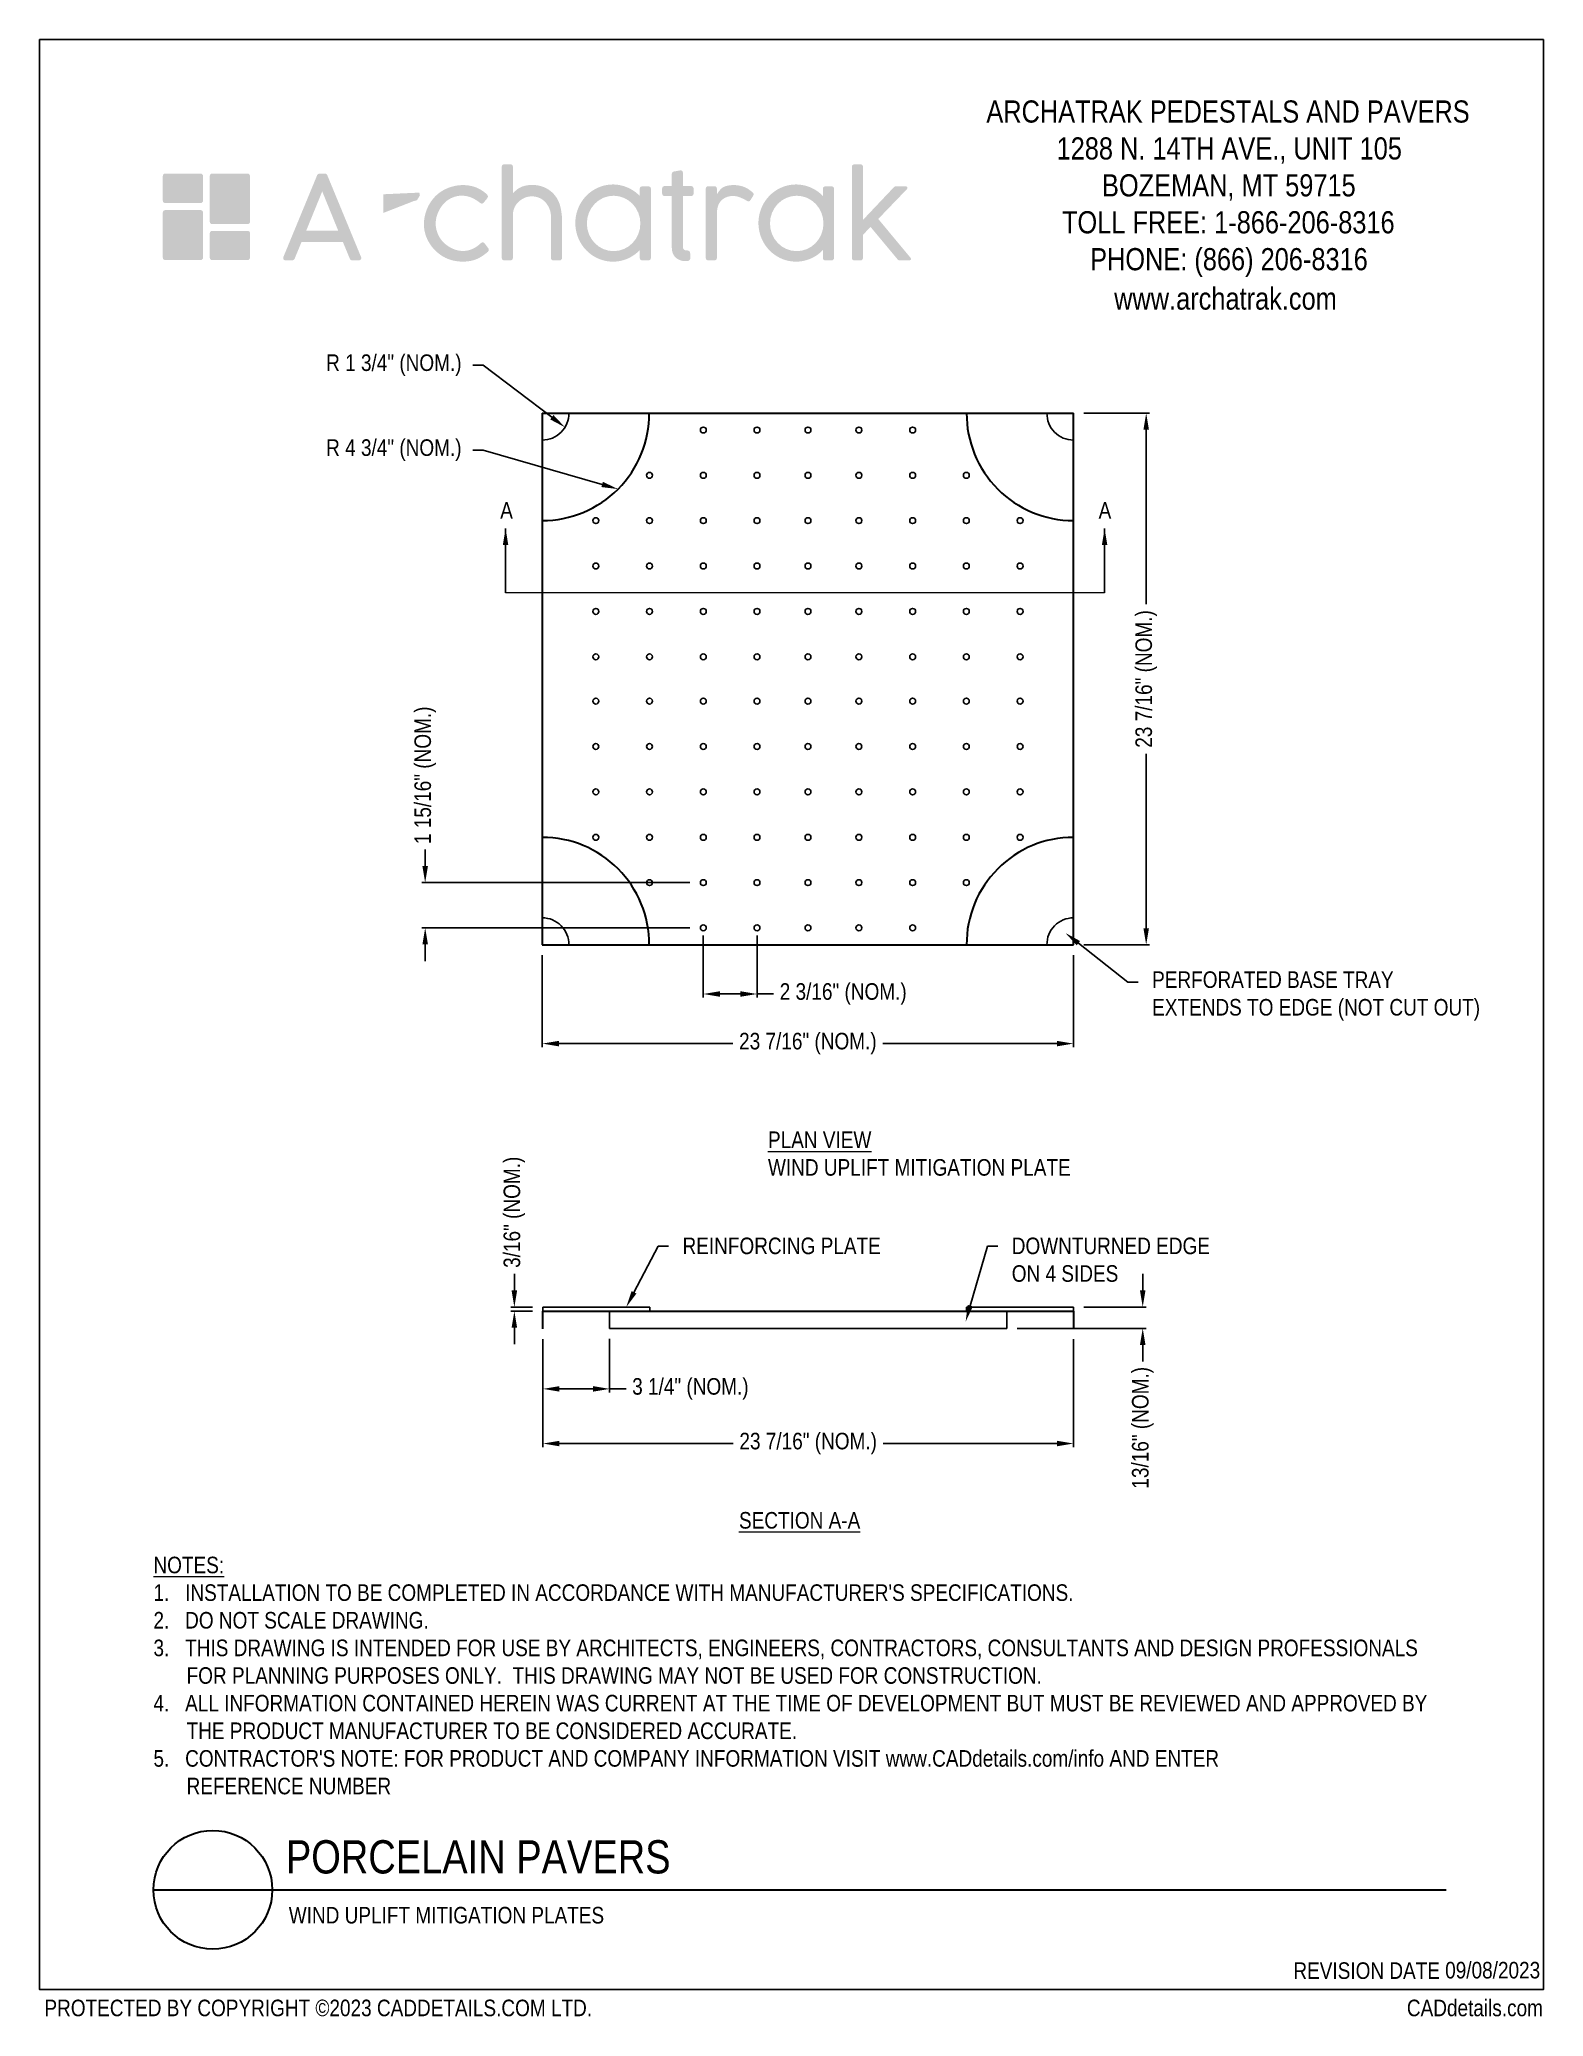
# Model space of a CAD drawing. Extents: x 0 to 216, y -4 to 280.
import ezdxf
from ezdxf import colors
from ezdxf.entities.mleader import LeaderData, LeaderLine
from ezdxf.math import Vec2, Vec3

# ---------------------------------------------------------------- set-up
doc = ezdxf.new("R2010")
doc.units = 0
doc.header["$LTSCALE"] = 10
doc.header["$MEASUREMENT"] = 0
doc.header["$PDMODE"] = 35
doc.layers.get('0').update_dxf_attribs({"linetype": 'CONTINUOUS'})
doc.layers.get('Defpoints').update_dxf_attribs({"linetype": 'CONTINUOUS'})
for name, color, linetype, lineweight in [('4879-LOGO$0$CADdetails-1-ANNO', 41, 'CONTINUOUS', 5), ('CADdetails-1-ANNO', 41, 'CONTINUOUS', 5), ('CADdetails-5-MEDIUM', 4, 'CONTINUOUS', 18), ('CADdetails-6-HEAVY', 6, 'CONTINUOUS', 30)]:
    doc.layers.add(name, color=color, linetype=linetype, lineweight=lineweight)
for name, color, linetype in [('4879-LOGO$0$CADdetails-7-FRAME', 7, 'CONTINUOUS'), ('4879-LOGO$0$CADdetails-9-EXTRAFINE', 9, 'CONTINUOUS'), ('CADdetails-11-VERYFINE', 11, 'CONTINUOUS'), ('CADdetails-7-FRAME', 7, 'CONTINUOUS')]:
    doc.layers.add(name, color=color, linetype=linetype)
doc.styles.add('4879-LOGO$0$CADdetails-DIMENSIONS', font='ARIALN.TTF', dxfattribs={"height": 2.38})
doc.styles.add('4879-LOGO$0$CADdetails-NOTES', font='ARIALN.TTF', dxfattribs={"height": 2.38})
doc.styles.add('4879-LOGO$0$CADdetails-SUBHEADING', font='ARIALN.TTF', dxfattribs={"height": 3.18})
doc.styles.add('CADdetails-DETAILTITLE', font='ARIALN.TTF', dxfattribs={"height": 4.77})
doc.styles.add('CADdetails-DIMENSIONS', font='ARIALN.TTF', dxfattribs={"height": 2.38})
doc.styles.add('CADdetails-NOTES', font='ARIALN.TTF', dxfattribs={"height": 2.38})
doc.dimstyles.new('CADdetails-LEADER', dxfattribs={"dimtxt": 2.38, "dimasz": 2.38, "dimexe": 0.5, "dimexo": 1.5, "dimgap": 1, "dimtad": 0, "dimzin": 0, "dimdsep": 46, "dimtxsty": 'CADdetails-DIMENSIONS', "dimcen": 1, "dimclrd": 256, "dimclre": 256, "dimclrt": 256, "dimadec": 0, "dimazin": 0, "dimtfac": 1, "dimtofl": 0, "dimtmove": 0, "dimatfit": 3, "dimfxl": 1, "dimtolj": 1, "dimtzin": 0, "dimarcsym": 0})

msp = doc.modelspace()

# ---------------------------------------------------------------- texts
at = {"layer": 'CADdetails-1-ANNO', "char_height": 2.38, "attachment_point": 1, "style": 'CADdetails-NOTES'}
for s, width, gutter_width, insert in [('A', 1.385204516653857, 11.9, (66.16394684593445, 213.5847909627726)), ('A', 1.385204516653857, 11.9, (152.1081219605625, 213.5847909627726)), ('\\pi29.37438;{\\LPLAN VIEW\\P\\pi15.03431;}WIND UPLIFT MITIGATION PLATE', 73.36157126838218, 20.24830756366952, (75.24951140761445, 123.2085827131097)), ('{\\LSECTION A-A}', 55.00939410281995, 20.24830756366952, (100.459547156737, 68.56572825099406))]:
    msp.add_mtext_dynamic_manual_height_columns(s, width=width, gutter_width=gutter_width, heights=[0], dxfattribs=dict(at, insert=insert))
at = {"layer": 'CADdetails-1-ANNO', "insert": (16.36359087297393, 27.99892565552898), "char_height": 2.38, "width": 185.6464696698424, "attachment_point": 7, "style": 'CADdetails-NOTES'}
msp.add_mtext("{\\LNOTES:} \\P1.   INSTALLATION TO BE COMPLETED IN ACCORDANCE WITH MANUFACTURER'S SPECIFICATIONS. \\P2.   DO NOT SCALE DRAWING.\\P\\pi-4.76,l4.76;3.   THIS DRAWING IS INTENDED FOR USE BY ARCHITECTS, ENGINEERS, CONTRACTORS, CONSULTANTS AND DESIGN PROFESSIONALS FOR PLANNING PURPOSES ONLY.  THIS DRAWING MAY NOT BE USED FOR CONSTRUCTION.\\P4.   ALL INFORMATION CONTAINED HEREIN WAS CURRENT AT THE TIME OF DEVELOPMENT BUT MUST BE REVIEWED AND APPROVED BY THE PRODUCT MANUFACTURER TO BE CONSIDERED ACCURATE.\\P5.   CONTRACTOR'S NOTE: FOR PRODUCT AND COMPANY INFORMATION VISIT www.CADdetails.com/info AND ENTER\\P\\pi4.76,l0;REFERENCE NUMBER ", dxfattribs=at)
at = {"layer": 'CADdetails-5-MEDIUM', "insert": (35.79944873023933, 11.86859989225292), "char_height": 2.38, "width": 127.3452502846748, "attachment_point": 1, "style": 'CADdetails-NOTES'}
msp.add_mtext('WIND UPLIFT MITIGATION PLATES', dxfattribs=at)
at = {"layer": 'CADdetails-6-HEAVY', "insert": (35.38029176655149, 16.60297796513585), "char_height": 4.77, "width": 117.0715491282902, "attachment_point": 7, "style": 'CADdetails-DETAILTITLE'}
msp.add_mtext('PORCELAIN PAVERS', dxfattribs=at)

# ---------------------------------------------------------------- blocks, each defined once
blk = doc.blocks.new('*D1')
at = {"layer": 'CADdetails-1-ANNO', "lineweight": -2, "transparency": 16777216}
for p, q in [((72.20714892708857, 148.5130514015377), (72.20714892708857, 135.3265540966885)), ((148.4961268055806, 148.5130514015377), (148.4961268055806, 135.3265540966885)), ((74.58714892708856, 135.8265540966885), (99.59380021285573, 135.8265540966885)), ((146.1161268055806, 135.8265540966885), (121.1094755198134, 135.8265540966885))]:
    blk.add_line(p, q, dxfattribs=at)
at = {"layer": 'CADdetails-1-ANNO', "transparency": 16777216}
for points in [[(74.58714892708856, 136.2232207633552), (74.58714892708856, 135.4298874300218), (72.20714892708857, 135.8265540966885)], [(146.1161268055806, 136.2232207633552), (146.1161268055806, 135.4298874300218), (148.4961268055806, 135.8265540966885)]]:
    blk.add_solid(points, dxfattribs=at)
at = {"layer": 'Defpoints', "color": 0, "transparency": 16777216}
for p in [(72.20714892708857, 150.0130514015377), (148.4961268055806, 150.0130514015377), (148.4961268055806, 135.8265540966885)]:
    blk.add_point(p, dxfattribs=at)
at = {"layer": 'CADdetails-1-ANNO', "transparency": 16777216, "insert": (110.3516378663346, 135.8265540966885), "char_height": 2.38, "attachment_point": 5, "style": 'CADdetails-DIMENSIONS'}
blk.add_mtext('\\A1;23 7/16" (NOM.)', dxfattribs=at)
blk = doc.blocks.new('*D2')
at = {"layer": 'CADdetails-1-ANNO', "lineweight": -2, "transparency": 16777216}
for p, q in [((149.9961268055807, 226.3604197864865), (159.4404236625678, 226.3604197864865)), ((158.9404236625678, 223.9804197864866), (158.9404236625678, 198.944573247491)), ((158.9404236625678, 152.3930514015377), (158.9404236625678, 177.4288979405333)), ((149.9961268055807, 150.0130514015377), (159.4404236625678, 150.0130514015377))]:
    blk.add_line(p, q, dxfattribs=at)
at = {"layer": 'CADdetails-1-ANNO', "transparency": 16777216}
for points in [[(158.5437569959011, 223.9804197864866), (159.3370903292344, 223.9804197864866), (158.9404236625678, 226.3604197864865)], [(158.5437569959011, 152.3930514015377), (159.3370903292345, 152.3930514015377), (158.9404236625678, 150.0130514015377)]]:
    blk.add_solid(points, dxfattribs=at)
at = {"layer": 'Defpoints', "color": 0, "transparency": 16777216}
for p in [(148.4961268055807, 226.3604197864865), (158.9404236625678, 226.3604197864865), (148.4961268055807, 150.0130514015377)]:
    blk.add_point(p, dxfattribs=at)
at = {"layer": 'CADdetails-1-ANNO', "transparency": 16777216, "insert": (158.9404236625678, 188.1867355940121), "char_height": 2.38, "attachment_point": 5, "rotation": 90, "style": 'CADdetails-DIMENSIONS'}
blk.add_mtext('\\A1;23 7/16" (NOM.)', dxfattribs=at)
blk = doc.blocks.new('*D4')
at = {"layer": 'CADdetails-1-ANNO', "lineweight": -2, "transparency": 16777216}
for p, q in [((68.19586852867339, 100.3813196754629), (68.19586852867339, 102.7613196754629)), ((70.7963315651689, 98.00131967546292), (67.69586852867339, 98.00131967546292)), ((70.7963315651689, 97.41845290025483), (67.69586852867339, 97.41845290025483)), ((68.1958685286734, 95.03845290025482), (68.1958685286734, 92.65845290025482))]:
    blk.add_line(p, q, dxfattribs=at)
at = {"layer": 'CADdetails-1-ANNO', "transparency": 16777216}
for points in [[(67.79920186200673, 100.3813196754629), (68.59253519534005, 100.3813196754629), (68.19586852867339, 98.00131967546292)], [(67.79920186200674, 95.03845290025482), (68.59253519534006, 95.03845290025482), (68.19586852867339, 97.41845290025483)]]:
    blk.add_solid(points, dxfattribs=at)
at = {"layer": 'Defpoints', "color": 0, "transparency": 16777216}
for p in [(68.19586852867339, 98.00131967546292), (72.2963315651689, 98.00131967546292), (72.2963315651689, 97.41845290025483)]:
    blk.add_point(p, dxfattribs=at)
at = {"layer": 'CADdetails-1-ANNO', "transparency": 16777216, "insert": (68.1958685286734, 111.6075270424479), "char_height": 2.38, "attachment_point": 5, "rotation": 90, "style": 'CADdetails-DIMENSIONS'}
blk.add_mtext('\\A1;3/16" (NOM.)', dxfattribs=at)
blk = doc.blocks.new('*D3')
at = {"layer": 'CADdetails-1-ANNO', "lineweight": -2, "transparency": 16777216}
for p, q in [((72.29633156516887, 93.37929629322693), (72.29633156516887, 77.90003704631602)), ((148.4961268055806, 93.37929629322693), (148.4961268055806, 77.90003704631602)), ((74.67633156516887, 78.40003704631602), (99.63839153189589, 78.40003704631602)), ((146.1161268055806, 78.40003704631602), (121.1540668388536, 78.40003704631602))]:
    blk.add_line(p, q, dxfattribs=at)
at = {"layer": 'CADdetails-1-ANNO', "transparency": 16777216}
for points in [[(74.67633156516887, 78.79670371298268), (74.67633156516887, 78.00337037964935), (72.29633156516887, 78.40003704631602)], [(146.1161268055806, 78.79670371298268), (146.1161268055806, 78.00337037964935), (148.4961268055806, 78.40003704631602)]]:
    blk.add_solid(points, dxfattribs=at)
at = {"layer": 'Defpoints', "color": 0, "transparency": 16777216}
for p in [(72.29633156516887, 94.87929629322693), (148.4961268055806, 94.87929629322693), (72.29633156516887, 78.40003704631602)]:
    blk.add_point(p, dxfattribs=at)
at = {"layer": 'CADdetails-1-ANNO', "transparency": 16777216, "insert": (110.3962291853748, 78.40003704631602), "char_height": 2.38, "attachment_point": 5, "style": 'CADdetails-DIMENSIONS'}
blk.add_mtext('\\A1;23 7/16" (NOM.)', dxfattribs=at)
blk = doc.blocks.new('*D5')
at = {"layer": 'CADdetails-1-ANNO', "lineweight": -2, "transparency": 16777216}
for p, q in [((55.38722731970043, 161.3234457049495), (55.38722731970043, 163.7034457049495)), ((93.40865389320051, 158.9434457049495), (54.88722731970043, 158.9434457049495)), ((93.40865389320051, 152.4461889601554), (54.88722731970043, 152.4461889601553)), ((55.38722731970043, 150.0661889601553), (55.38722731970043, 147.6861889601553))]:
    blk.add_line(p, q, dxfattribs=at)
at = {"layer": 'CADdetails-1-ANNO', "transparency": 16777216}
for points in [[(54.99056065303376, 161.3234457049495), (55.7838939863671, 161.3234457049495), (55.38722731970043, 158.9434457049495)], [(54.99056065303376, 150.0661889601553), (55.7838939863671, 150.0661889601553), (55.38722731970043, 152.4461889601553)]]:
    blk.add_solid(points, dxfattribs=at)
at = {"layer": 'Defpoints', "color": 0, "transparency": 16777216}
for p in [(55.38722731970043, 158.9434457049495), (94.90865389320051, 158.9434457049495), (94.90865389320051, 152.4461889601554)]:
    blk.add_point(p, dxfattribs=at)
at = {"layer": 'CADdetails-1-ANNO', "transparency": 16777216, "insert": (55.38722731970046, 174.3533229218662), "char_height": 2.38, "attachment_point": 5, "rotation": 90, "style": 'CADdetails-DIMENSIONS'}
blk.add_mtext('\\A1;1 15/16" (NOM.)', dxfattribs=at)
blk = doc.blocks.new('*D6')
at = {"layer": 'CADdetails-1-ANNO', "lineweight": -2, "transparency": 16777216}
for p, q in [((95.3310857793239, 151.3686208462787), (95.3310857793239, 142.4521142782982)), ((103.0461391610431, 151.3686208462787), (103.0461391610431, 142.4521142782982)), ((97.7110857793239, 142.9521142782982), (100.6661391610431, 142.9521142782982)), ((103.0461391610431, 142.9521142782982), (105.4261391610431, 142.9521142782982))]:
    blk.add_line(p, q, dxfattribs=at)
at = {"layer": 'CADdetails-1-ANNO', "transparency": 16777216}
for points in [[(97.7110857793239, 143.3487809449648), (97.7110857793239, 142.5554476116315), (95.3310857793239, 142.9521142782982)], [(100.6661391610431, 143.3487809449648), (100.6661391610431, 142.5554476116315), (103.0461391610431, 142.9521142782982)]]:
    blk.add_solid(points, dxfattribs=at)
at = {"layer": 'Defpoints', "color": 0, "transparency": 16777216}
for p in [(95.3310857793239, 152.8686208462787), (103.0461391610431, 152.8686208462787), (103.0461391610431, 142.9521142782982)]:
    blk.add_point(p, dxfattribs=at)
at = {"layer": 'CADdetails-1-ANNO', "transparency": 16777216, "insert": (115.4258185607703, 142.9521142782982), "char_height": 2.38, "attachment_point": 5, "style": 'CADdetails-DIMENSIONS'}
blk.add_mtext('\\A1;2 3/16" (NOM.)', dxfattribs=at)
blk = doc.blocks.new('*D7')
at = {"layer": 'CADdetails-1-ANNO', "lineweight": -2, "transparency": 16777216}
for p, q in [((158.4447469654805, 100.3813196754629), (158.4447469654805, 102.761319675463)), ((149.9961268055807, 98.00131967546295), (158.9447469654805, 98.00131967546295)), ((140.4328495927723, 94.93399106669878), (158.9447469654805, 94.93399106669878)), ((158.4447469654805, 92.55399106669879), (158.4447469654805, 90.17399106669878))]:
    blk.add_line(p, q, dxfattribs=at)
at = {"layer": 'CADdetails-1-ANNO', "transparency": 16777216}
for points in [[(158.0480802988138, 100.3813196754629), (158.8414136321472, 100.3813196754629), (158.4447469654805, 98.00131967546295)], [(158.0480802988138, 92.55399106669879), (158.8414136321472, 92.55399106669879), (158.4447469654805, 94.93399106669878)]]:
    blk.add_solid(points, dxfattribs=at)
at = {"layer": 'Defpoints', "color": 0, "transparency": 16777216}
for p in [(148.4961268055807, 98.00131967546295), (158.4447469654805, 98.00131967546295), (138.9328495927723, 94.93399106669878)]:
    blk.add_point(p, dxfattribs=at)
at = {"layer": 'CADdetails-1-ANNO', "transparency": 16777216, "insert": (158.4447469654805, 80.6613512304095), "char_height": 2.38, "attachment_point": 5, "rotation": 90, "style": 'CADdetails-DIMENSIONS'}
blk.add_mtext('\\A1;13/16" (NOM.)', dxfattribs=at)
blk = doc.blocks.new('*D8')
at = {"layer": 'CADdetails-1-ANNO', "lineweight": -2, "transparency": 16777216}
for p, q in [((72.29633156516887, 93.37929629322693), (72.29633156516887, 85.74911390086709)), ((81.87374337526788, 93.43399106669875), (81.87374337526788, 85.74911390086709)), ((74.67633156516887, 86.24911390086709), (79.49374337526788, 86.24911390086709)), ((81.87374337526788, 86.24911390086709), (84.25374337526787, 86.24911390086709))]:
    blk.add_line(p, q, dxfattribs=at)
at = {"layer": 'CADdetails-1-ANNO', "transparency": 16777216}
for points in [[(74.67633156516887, 86.64578056753375), (74.67633156516887, 85.85244723420043), (72.29633156516887, 86.24911390086709)], [(79.49374337526788, 86.64578056753375), (79.49374337526788, 85.85244723420043), (81.87374337526788, 86.24911390086709)]]:
    blk.add_solid(points, dxfattribs=at)
at = {"layer": 'Defpoints', "color": 0, "transparency": 16777216}
for p in [(72.29633156516887, 94.87929629322693), (81.87374337526788, 94.93399106669875), (81.87374337526788, 86.24911390086709)]:
    blk.add_point(p, dxfattribs=at)
at = {"layer": 'CADdetails-1-ANNO', "transparency": 16777216, "insert": (93.47902986912872, 86.24911390086709), "char_height": 2.38, "attachment_point": 5, "style": 'CADdetails-DIMENSIONS'}
blk.add_mtext('\\A1;3 1/4" (NOM.)', dxfattribs=at)
blk = doc.blocks.new('4879-LOGO')
h = blk.add_hatch(color=256)
h.set_gradient(color1=(31, 68, 77), color2=(31, 68, 77), tint=1)
h.paths.add_polyline_path([(23.47735716705335, 260.4189514792747, 0.4142135623730951), (23.14709358388307, 260.7492150624449), (18.03759966952277, 260.7492150624449, 0.4142135623730951), (17.70733608635248, 260.4189514792747), (17.70733608635248, 256.8581617614647, 0.4142135623730951), (18.03759966952277, 256.5278981782944), (23.14709358388307, 256.5278981782944, 0.4142135623730951), (23.47735716705335, 256.8581617614647)])
h.paths.add_polyline_path([(29.89452041875003, 248.3367473082454, 0.4142135623730951), (30.22478400192031, 248.6670108914159), (30.22478400192031, 252.1996583934853, 0.4142135623730951), (29.89452041875003, 252.5299219766557), (24.78502650438973, 252.5299219766557, 0.4142135623730951), (24.45476292121944, 252.1996583934853), (24.45476292121944, 248.6670108914159, 0.4142135623730951), (24.78502650438973, 248.3367473082454)])
h.paths.add_polyline_path([(39.88334473174285, 260.5471476394878), (35.01353921672307, 248.7520006250798, 0.5341410831565426), (35.31880830854664, 248.2957020628531), (36.31927036167928, 248.2957020628531, 0.3034571198460443), (36.62444522595364, 248.4997026800215), (37.62684889556922, 250.922490719217), (40.60064962943358, 250.922490719217), (43.57445036329793, 250.922490719217), (44.5768540329135, 248.4997026800215, 0.3034571198460443), (44.88202889718787, 248.2957020628531), (45.8824909503205, 248.2957020628531, 0.5341410831565434), (46.18776004214401, 248.7520006250798), (41.3179545271243, 260.5471476394878, 0.303661066089793), (41.01268543530079, 260.7513762436018), (40.60064962943358, 260.7513762436018), (40.1886138235663, 260.7513762436018, 0.3036610660897933)])
h.paths.add_polyline_path([(40.60064962943358, 258.1989602494712), (42.90536870608542, 252.5396466469895), (40.60064962943358, 252.5396466469895), (38.29593055278173, 252.5396466469895)], flags=16)
edge = h.paths.add_edge_path(flags=16)
edge.add_ellipse((108.7512979590308, 253.5933170421879), major_axis=(0, -3.97981724991949), ratio=0.9653397790856545, start_angle=0, end_angle=360)
edge = h.paths.add_edge_path(flags=16)
edge.add_ellipse((82.45172169105602, 253.5933170421879), major_axis=(0, -3.97981724991949), ratio=0.9653397790856545, start_angle=0, end_angle=360)
edge = h.paths.add_edge_path()
edge.add_spline(control_points=[(93.45625197131231, 249.2480151253854), (93.44546622913188, 249.3416035276008), (93.42649279910266, 249.5062368899863), (93.2570931775512, 249.6841729072431), (93.1228105917561, 249.7016157358573), (93.05951462558778, 249.7098376559472)], knot_values=[0, 0, 0, 0, 0.0419369101596281, 0.07377211667472963, 0.1021583134697301, 0.1021583134697301, 0.1021583134697301, 0.1021583134697301], degree=3, periodic=0)
edge.add_spline(control_points=[(93.05951462558778, 249.7098376559472), (92.9472386936794, 249.7053312236463), (92.72481089789551, 249.6964036130132), (92.4321493904598, 249.9101539191942), (92.41281432435312, 250.1259675790815), (92.40353704045808, 250.2295185356777)], knot_values=[0, 0, 0, 0, 0.05031899726758578, 0.09968604542445014, 0.1452221398807594, 0.1452221398807594, 0.1452221398807594, 0.1452221398807594], degree=3, periodic=0)
edge.add_line((92.40353704045808, 250.2295185356777), (92.40353704045808, 257.5404285319108))
edge.add_line((92.40353704045808, 257.5404285319109), (93.60234623376851, 257.5404285319109))
edge.add_arc((93.60234623376851, 257.8706921150811), 0.3302635831702719, 269.9999999999959, 360)
edge.add_line((93.9326098169388, 257.8706921150811), (93.9326098169388, 258.6264479657215))
edge.add_arc((93.60234623376851, 258.6264479657213), 0.3302635831702954, 0, 90.00000000000408)
edge.add_line((93.60234623376851, 258.9567115488917), (92.40353704045808, 258.9567115488917))
edge.add_line((92.40353704045808, 258.9567115488917), (92.40353704045808, 260.8877140894045))
edge.add_arc((92.07327345728773, 260.8877140894044), 0.3302635831702907, 0, 100.440947991235)
edge.add_line((92.01342241857259, 261.2125092364331), (91.07612234124854, 261.0397899586704))
edge.add_arc((91.1359733799637, 260.7149948116419), 0.3302635831702907, 100.4409479912349, 180)
edge.add_line((90.80570979679342, 260.7149948116419), (90.80570979679342, 258.9567115488919))
edge.add_line((90.80570979679342, 258.9567115488917), (89.75151622289148, 258.9567115488917))
edge.add_arc((89.75151622289145, 258.6264479657213), 0.3302635831702719, 89.99999999999594, 180)
edge.add_line((89.42125263972117, 258.6264479657213), (89.42125263972117, 257.8706921150809))
edge.add_arc((89.75151622289145, 257.8706921150811), 0.3302635831702954, 180, 270.0000000000041)
edge.add_line((89.75151622289145, 257.5404285319109), (90.8057097967934, 257.5404285319109))
edge.add_line((90.80570979679342, 257.5404285319109), (90.80570979679342, 250.212114729115))
edge.add_spline(control_points=[(90.80570979679342, 250.2121147291151), (90.82198770967564, 249.9109039749803), (90.8555298695349, 249.290231082848), (91.45845897080649, 248.5130770633472), (92.26595476261392, 248.1827929106364), (92.79007074620985, 248.1896794936846), (93.00114518386854, 248.1924528905848)], knot_values=[0, 0, 0, 0, 0.1345787610560794, 0.2773121068809258, 0.4188799679673877, 0.5143348909868322, 0.5143348909868322, 0.5143348909868322, 0.5143348909868322], degree=3, periodic=0)
edge.add_spline(control_points=[(93.00114518386854, 248.1924528905848), (93.09109324960708, 248.2038387396678), (93.26709522025071, 248.2261175053039), (93.42597933181854, 248.3989452763064), (93.44921847780404, 248.5189586421752), (93.45625197131231, 248.5552815444998)], knot_values=[0, 0, 0, 0, 0.04031761789649767, 0.07888974758011597, 0.09563062389541974, 0.09563062389541974, 0.09563062389541974, 0.09563062389541974], degree=3, periodic=0)
edge.add_spline(control_points=[(93.45625197131231, 248.5552815444998), (93.45625197131231, 248.7861927381284), (93.45625197131231, 249.0171039317569), (93.45625197131231, 249.2480151253854)], knot_values=[0, 0, 0, 0, 0.1048758652461288, 0.1048758652461288, 0.1048758652461288, 0.1048758652461288], degree=3, periodic=0)
edge = h.paths.add_edge_path()
edge.add_arc((124.9514183251045, 248.5070707560822), 0.211368693228986, 270, 399.7773964176303)
edge.add_line((125.1138627733307, 248.6423058318493), (120.4565777422344, 254.2366392014752))
edge.add_line((120.4565777422344, 254.2366392014754), (124.4974521645251, 258.4333915900064))
edge.add_spline(control_points=[(124.4974521645253, 258.4333915900063), (124.5832192793665, 258.5229588489141), (124.7194322472501, 258.6652071008646), (124.5609644064266, 258.925413742906), (124.410474580012, 258.9187161067664), (124.3281057737423, 258.9150502357452)], knot_values=[0, 0, 0, 0, 0.04928463511853597, 0.07827249911554117, 0.1133232917881637, 0.1133232917881637, 0.1133232917881637, 0.1133232917881637], degree=3, periodic=0)
edge.add_line((124.3281057737423, 258.9150502357452), (122.9611822524548, 258.9150502357452))
edge.add_arc((122.9611822524548, 258.584786652575), 0.3302635831702907, 90, 136.5893801584478)
edge.add_line((122.7212631621922, 258.8117511090348), (118.2660728774559, 254.1022683259917))
edge.add_line((118.266072877456, 254.1022683259916), (118.266072877456, 261.7440035892027))
edge.add_arc((117.9358092942856, 261.7440035892027), 0.3302635831702954, 0, 90)
edge.add_line((117.9358092942856, 262.074267172373), (116.9985092169616, 262.074267172373))
edge.add_arc((116.9985092169616, 261.7440035892027), 0.3302635831702719, 89.99999999999594, 180)
edge.add_line((116.6682456337913, 261.7440035892027), (116.6682456337913, 248.6259656460234))
edge.add_arc((116.9985092169616, 248.6259656460236), 0.3302635831702954, 180, 270.0000000000041)
edge.add_line((116.9985092169616, 248.2957020628531), (117.9358092942857, 248.2957020628531))
edge.add_arc((117.9358092942856, 248.6259656460236), 0.3302635831702954, 270, 360)
edge.add_line((118.266072877456, 248.6259656460236), (118.266072877456, 251.961634941844))
edge.add_line((118.266072877456, 251.9616349418438), (119.3548437427065, 253.0924054760869))
edge.add_line((119.3548437427064, 253.092405476087), (123.249068243267, 248.4146608401371))
edge.add_arc((123.5028876936205, 248.6259656460236), 0.3302635831702907, 219.7773964176305, 270)
edge.add_line((123.5028876936205, 248.2957020628531), (124.9514183251044, 248.2957020628531))
edge = h.paths.add_edge_path()
edge.add_line((112.5088260877594, 257.5329930106045), (112.5088260877594, 258.5838958693327))
edge.add_arc((112.8390896709297, 258.5838958693325), 0.3302635831702719, 89.99999999999591, 180, ccw=False)
edge.add_line((112.8390896709297, 258.9141594525029), (113.7763897482538, 258.9141594525029))
edge.add_arc((113.7763897482537, 258.5838958693325), 0.3302635831702954, 0, 90, ccw=False)
edge.add_line((114.1066533314241, 258.5838958693325), (114.1066533314241, 254.8206411592804))
edge.add_line((114.1066533314241, 254.8206411592806), (114.1066533314241, 248.6259656460234))
edge.add_arc((113.7763897482537, 248.6259656460236), 0.3302635831702954, -90, 0, ccw=False)
edge.add_line((113.7763897482537, 248.2957020628531), (112.8390896709297, 248.2957020628531))
edge.add_arc((112.8390896709297, 248.6259656460236), 0.3302635831702954, 180, 270.0000000000041, ccw=False)
edge.add_line((112.5088260877594, 248.6259656460236), (112.5088260877594, 249.7686422505859))
edge.add_spline(control_points=[(112.5088260875787, 249.7686422504253), (112.0248318325303, 249.263588397108), (111.4467129302741, 248.850113548127), (110.1326240656819, 248.2642582434778), (109.3932861845828, 248.1060583651468), (108.6533932694591, 248.1060583651468), (108.1804423102475, 248.1060583651468), (107.7075520785703, 248.1701169647184), (106.0187270795696, 248.6351101857106), (104.9208526559979, 249.4363204426551), (103.4887885917457, 251.5638963204951), (103.1554357181612, 252.8811418513019), (103.3864153805753, 255.4400171681194), (103.9509852438752, 256.6758538225553), (105.7487719709176, 258.5014526125738), (106.9787731816065, 259.0807416871305), (109.5279512108103, 259.274689610143), (110.831522138606, 258.8872625835823), (112.0879092733633, 257.9406929949227), (112.3067957672035, 257.7449950038099), (112.5088260876204, 257.5329930107188)], knot_values=[2.352162753970357, 2.352162753970357, 2.352162753970357, 2.352162753970357, 2.735527449923917, 2.735527449923917, 3.141940942919154, 3.141940942919154, 3.141940942919154, 3.40172671383238, 3.40172671383238, 4.103849969241271, 4.103849969241271, 4.805973224650161, 4.805973224650161, 5.508096480059052, 5.508096480059052, 6.210219735467942, 6.210219735467942, 6.912342990876832, 6.912342990876832, 7.072963496128382, 7.072963496128382, 7.072963496128382, 7.072963496128382], degree=3, periodic=0)
edge = h.paths.add_edge_path()
edge.add_line((86.20924981978467, 257.5329930106045), (86.20924981978467, 258.5838958693327))
edge.add_arc((86.53951340295495, 258.5838958693325), 0.3302635831702719, 89.99999999999591, 180, ccw=False)
edge.add_line((86.53951340295495, 258.9141594525029), (87.476813480279, 258.9141594525029))
edge.add_arc((87.47681348027898, 258.5838958693325), 0.3302635831702954, 0, 90, ccw=False)
edge.add_line((87.80707706344933, 258.5838958693325), (87.80707706344933, 254.8206411592804))
edge.add_line((87.80707706344933, 254.8206411592806), (87.80707706344933, 248.6259656460234))
edge.add_arc((87.47681348027898, 248.6259656460236), 0.3302635831702954, -90, 0, ccw=False)
edge.add_line((87.47681348027898, 248.2957020628531), (86.53951340295492, 248.2957020628531))
edge.add_arc((86.53951340295495, 248.6259656460236), 0.3302635831702954, 180, 270.0000000000041, ccw=False)
edge.add_line((86.20924981978467, 248.6259656460236), (86.20924981978467, 249.7686422505859))
edge.add_spline(control_points=[(86.20924981960403, 249.7686422504253), (85.72525556455552, 249.263588397108), (85.14713666229932, 248.850113548127), (83.83304779770712, 248.2642582434778), (83.093709916608, 248.1060583651468), (82.35381700148434, 248.1060583651468), (81.88086604227277, 248.1060583651468), (81.4079758105955, 248.1701169647184), (79.7191508115948, 248.6351101857106), (78.62127638802313, 249.4363204426551), (77.1892123237709, 251.5638963204951), (76.85585945018643, 252.8811418513019), (77.08683911260053, 255.4400171681194), (77.65140897590044, 256.6758538225553), (79.44919570294286, 258.5014526125738), (80.67919691363176, 259.0807416871305), (83.22837494283554, 259.274689610143), (84.53194587063119, 258.8872625835823), (85.78833300538848, 257.9406929949227), (86.00721949922873, 257.7449950038099), (86.2092498196456, 257.5329930107188)], knot_values=[2.352162753970357, 2.352162753970357, 2.352162753970357, 2.352162753970357, 2.735527449923917, 2.735527449923917, 3.141940942919154, 3.141940942919154, 3.141940942919154, 3.40172671383238, 3.40172671383238, 4.103849969241271, 4.103849969241271, 4.805973224650161, 4.805973224650161, 5.508096480059052, 5.508096480059052, 6.210219735467942, 6.210219735467942, 6.912342990876832, 6.912342990876832, 7.072963496128382, 7.072963496128382, 7.072963496128382, 7.072963496128382], degree=3, periodic=0)
edge = h.paths.add_edge_path()
edge.add_spline(control_points=[(75.04516608214392, 254.4379796807919), (74.97129852089938, 255.1351195006208), (74.83882228688933, 256.3853903414783), (73.8740088452257, 257.9741246294935), (72.37812880086427, 258.9659932613822), (70.60866372318213, 259.2367521537988), (68.9748241417424, 258.8811452322368), (68.27596010174923, 258.2099849702606), (67.98783553892011, 257.9332819980027)], knot_values=[0, 0, 0, 0, 0.3150795846450021, 0.5650728964640701, 0.8161808118253526, 1.10483763710399, 1.360064762506727, 1.539100886418092, 1.539100886418092, 1.539100886418092, 1.539100886418092], degree=3, periodic=0)
edge.add_line((67.98783553892011, 257.9332819980027), (67.98783553892011, 261.7440035892027))
edge.add_arc((67.6575719557497, 261.7440035892027), 0.3302635831702954, 0, 90)
edge.add_line((67.6575719557497, 262.074267172373), (66.72027187842565, 262.074267172373))
edge.add_arc((66.72027187842568, 261.7440035892027), 0.3302635831702719, 89.99999999999594, 180)
edge.add_line((66.39000829525546, 261.7440035892027), (66.39000829525546, 248.6259656460234))
edge.add_arc((66.72027187842568, 248.6259656460236), 0.3302635831702954, 180, 270.0000000000041)
edge.add_line((66.72027187842568, 248.2957020628531), (67.65757195574973, 248.2957020628531))
edge.add_arc((67.6575719557497, 248.6259656460236), 0.3302635831702954, 270, 360)
edge.add_line((67.98783553892011, 248.6259656460236), (67.98783553892011, 254.8206411592807))
edge.add_arc((70.56261824431952, 254.8223134305425), 2.574783248453204, 126.63967407554551, 180.0372124885854, ccw=False)
edge.add_arc((70.71397273460143, 254.8164866426238), 2.672389231606494, 50.83023350469898, 129.1697664953011, ccw=False)
edge.add_arc((70.33615595304914, 254.5457482672313), 3.123303547318451, 5.049335745586291, 48.593289811068416, ccw=False)
edge.add_line((73.4473388384792, 254.8206411592806), (73.4473388384792, 248.6259656460234))
edge.add_arc((73.77760242164948, 248.6259656460236), 0.3302635831702954, 180, 270)
edge.add_line((73.77760242164948, 248.2957020628531), (74.71490249897353, 248.2957020628531))
edge.add_arc((74.71490249897352, 248.6259656460236), 0.3302635831702719, 269.9999999999959, 360)
edge.add_line((75.04516608214392, 248.6259656460236), (75.04516608214392, 254.4379796807922))
edge = h.paths.add_edge_path()
edge.add_spline(control_points=[(63.91132567558925, 250.7447897804118), (63.85070018200332, 250.8023638342536), (63.72012195136626, 250.9263697208298), (63.55031793451017, 250.8592814284145), (63.45935134931896, 250.8233412134521)], knot_values=[0, 0, 0, 0, 0.03502621417042889, 0.07544121790621097, 0.07544121790621097, 0.07544121790621097, 0.07544121790621097], degree=3, periodic=0)
edge.add_spline(control_points=[(63.45935134931896, 250.8233412134521), (63.23162973293615, 250.6237795360629), (62.53956294048505, 250.0172933703632), (60.98085472955014, 249.4441638651091), (59.02655210707118, 249.9559769216322), (57.3891918597782, 251.3255154113161), (56.68178059650797, 253.4350428493058), (57.24651062591845, 255.5049538683954), (58.52937209735642, 257.1094200589963), (60.40348358025255, 257.7351035370853), (62.05380267676684, 257.4036617593314), (62.84218485463708, 256.8546792709091), (63.18423688486606, 256.6164945681139)], knot_values=[0, 0, 0, 0, 0.1374933434076985, 0.4178548293613544, 0.7108537871555849, 1.012482757984531, 1.356609342184827, 1.653702886470166, 1.953372415930093, 2.254406269741227, 2.500035706950916, 2.68827763532077, 2.68827763532077, 2.68827763532077, 2.68827763532077], degree=3, periodic=0)
edge.add_spline(control_points=[(63.18423688486606, 256.6164945681139), (63.29501398936636, 256.5252019314952), (63.47958686394743, 256.3730933848349), (63.6757052442049, 256.4908584190379), (63.75411712856734, 256.5379431350739)], knot_values=[0, 0, 0, 0, 0.05753700174670826, 0.0958661074873988, 0.0958661074873988, 0.0958661074873988, 0.0958661074873988], degree=3, periodic=0)
edge.add_line((63.75411712856734, 256.5379431350739), (64.28469474267766, 257.1859909529545))
edge.add_spline(control_points=[(64.28469474267769, 257.1859909529545), (64.33924720563405, 257.2695980669617), (64.43435848279253, 257.4153656265146), (64.35311868743534, 257.6616542328071), (64.25532550743485, 257.766902199691), (64.2051550677651, 257.8208971385289)], knot_values=[0, 0, 0, 0, 0.04280560902955729, 0.07463084018057911, 0.1081586428300005, 0.1081586428300005, 0.1081586428300005, 0.1081586428300005], degree=3, periodic=0)
edge.add_spline(control_points=[(64.2051550677651, 257.8208971385289), (63.9628352845866, 258.0176215360419), (63.16766637496196, 258.6631698384343), (61.33016295097091, 259.2451723728569), (58.98460965961015, 258.9716073981809), (56.79017341987672, 257.7163641149967), (55.35025007022922, 255.4775694605568), (55.00846873093673, 252.6883971538805), (56.21794201905943, 250.0549295305632), (58.31145002982404, 248.420949573608), (60.7553768778635, 247.9900933142379), (62.85974458779165, 248.3124718275117), (63.93645390058625, 249.1572783692949), (64.3829503309841, 249.5076079343879)], knot_values=[0, 0, 0, 0, 0.1413680789928724, 0.4638973333254481, 0.8413677190256202, 1.184388096827372, 1.577884052463858, 2.007960859760439, 2.401893439255888, 2.843778112571202, 3.152521236818149, 3.512327166457448, 3.767244302725685, 3.767244302725685, 3.767244302725685, 3.767244302725685], degree=3, periodic=0)
edge.add_spline(control_points=[(64.3829503309841, 249.5076079343879), (64.45184456096507, 249.5918124887905), (64.59712890155686, 249.7693832833922), (64.48251542744813, 249.9710621306169), (64.4222519749041, 250.0771043192285)], knot_values=[0, 0, 0, 0, 0.04505270246784715, 0.09500726217161715, 0.09500726217161715, 0.09500726217161715, 0.09500726217161715], degree=3, periodic=0)
edge.add_line((64.4222519749041, 250.0771043192285), (63.91132567558925, 250.7447897804119))
edge = h.paths.add_edge_path()
edge.add_arc((54.34401255851349, 257.7696681137615), 0.3302635831702907, 327.9772357632016, 409.459191463429)
edge.add_spline(control_points=[(54.55868041241831, 258.0206496805516), (54.32132243050279, 258.2236651021087), (53.68800785833157, 258.7466084589124), (52.46942128385518, 259.1338136471896), (51.24032195375361, 259.1073097801657), (50.06599217855713, 258.8100498478306), (49.64089723526672, 258.1590256276235), (49.39527487817486, 257.7828600062369)], knot_values=[0.01891747779000474, 0.01891747779000474, 0.01891747779000474, 0.01891747779000474, 0.160115797783726, 0.390890006912039, 0.5770609650450365, 0.7200127044335533, 0.9156534088036536, 0.9156534088036536, 0.9156534088036536, 0.9156534088036536], degree=3, periodic=0)
edge.add_line((49.39527487817486, 257.7828600062369), (49.39527487817486, 258.5988573305307))
edge.add_arc((49.06501129500451, 258.5988573305304), 0.3302635831702954, 0, 90)
edge.add_line((49.06501129500451, 258.9291209137009), (48.12771121768046, 258.9291209137009))
edge.add_arc((48.12771121768048, 258.5988573305304), 0.3302635831702719, 89.99999999999594, 180)
edge.add_line((47.7974476345102, 258.5988573305304), (47.7974476345102, 248.6259656460233))
edge.add_arc((48.12771121768048, 248.6259656460236), 0.3302635831702954, 180, 270.0000000000041)
edge.add_line((48.12771121768048, 248.2957020628531), (49.06501129500454, 248.2957020628531))
edge.add_arc((49.06501129500451, 248.6259656460236), 0.3302635831702954, 270, 360)
edge.add_line((49.39527487817486, 248.6259656460236), (49.39527487817486, 255.1099333350485))
edge.add_spline(control_points=[(49.39527487817486, 255.1099333350382), (49.42073671924948, 255.4294140386592), (49.47401987390752, 256.0979807652879), (50.01220913419494, 257.0091008534604), (50.94075402832064, 257.4901987683242), (52.07890343383932, 257.6121169132458), (53.0146343208843, 257.2249089670432), (53.58956236909913, 256.9118327115828), (53.76613510718141, 256.8136554897293)], knot_values=[0, 0, 0, 0, 0.1446542499263151, 0.3027131756944208, 0.4547926537149268, 0.6032646787688576, 0.8088111740997723, 0.900834712976972, 0.900834712976972, 0.900834712976972, 0.900834712976972], degree=3, periodic=0)
edge.add_arc((53.9266267745833, 257.1023013957508), 0.3302635831702907, 240.9252516989576, 327.9772357632012)
edge.add_spline(control_points=[(54.20663662083271, 256.9271770959758), (54.34576521547611, 257.1496326686458), (54.48489381011957, 257.3720882413159), (54.62402240476297, 257.5945438139859)], knot_values=[-0.007723191128018963, -0.007723191128018963, -0.007723191128018963, -0.007723191128018963, 0.0004420961166633734, 0.0004420961166633734, 0.0004420961166633734, 0.0004420961166633734], degree=3, periodic=0)
edge = h.paths.add_edge_path(flags=17)
edge.add_spline(control_points=[(49.39527487817486, 255.1099333350382), (49.42073671924948, 255.4294140386592), (49.47401987390752, 256.0979807652879), (50.01220913419494, 257.0091008534604), (50.94075402832064, 257.4901987683242), (52.07890343383932, 257.6121169132458), (53.0146343208843, 257.2249089670432), (53.58956236909913, 256.9118327115828), (53.76613510718141, 256.8136554897293)], knot_values=[0, 0, 0, 0, 0.1446542499263151, 0.3027131756944208, 0.4547926537149268, 0.6032646787688576, 0.8088111740997723, 0.900834712976972, 0.900834712976972, 0.900834712976972, 0.900834712976972], degree=3, periodic=0)
edge = h.paths.add_edge_path(flags=17)
edge.add_arc((53.9266267745833, 257.1023013957508), 0.3302635831702907, 240.9252516989576, 327.9772357632012)
edge = h.paths.add_edge_path(flags=17)
edge.add_arc((54.34401255851349, 257.7696681137615), 0.3302635831702907, 327.9772357632016, 409.459191463429)
edge = h.paths.add_edge_path(flags=17)
edge.add_spline(control_points=[(54.55868041241831, 258.0206496805516), (54.32132243050279, 258.2236651021087), (53.68800785833157, 258.7466084589124), (52.46942128385518, 259.1338136471896), (51.24032195375361, 259.1073097801657), (50.06599217855713, 258.8100498478306), (49.64089723526672, 258.1590256276235), (49.39527487817486, 257.7828600062369)], knot_values=[0.01891747779000474, 0.01891747779000474, 0.01891747779000474, 0.01891747779000474, 0.160115797783726, 0.390890006912039, 0.5770609650450365, 0.7200127044335533, 0.9156534088036536, 0.9156534088036536, 0.9156534088036536, 0.9156534088036536], degree=3, periodic=0)
edge = h.paths.add_edge_path(flags=17)
edge.add_line((49.39527487817486, 255.1099333350482), (49.39527487817486, 248.6259656460233))
edge.add_arc((49.06501129500451, 248.6259656460236), 0.3302635831702954, -90, 0, ccw=False)
edge.add_line((49.06501129500451, 248.2957020628531), (48.12771121768046, 248.2957020628531))
edge.add_arc((48.12771121768048, 248.6259656460236), 0.3302635831702954, 180, 270.0000000000041, ccw=False)
edge.add_line((47.7974476345102, 248.6259656460236), (47.7974476345102, 258.5988573305307))
edge.add_arc((48.12771121768048, 258.5988573305304), 0.3302635831702719, 89.99999999999591, 180, ccw=False)
edge.add_line((48.12771121768048, 258.9291209137009), (49.06501129500454, 258.9291209137009))
edge.add_arc((49.06501129500451, 258.5988573305304), 0.3302635831702954, 0, 90, ccw=False)
edge.add_line((49.39527487817486, 258.5988573305304), (49.39527487817486, 257.7828600062367))
edge = h.paths.add_edge_path(flags=17)
edge.add_spline(control_points=[(54.20663662083271, 256.9271770959758), (54.34576521547611, 257.1496326686458), (54.48489381011957, 257.3720882413159), (54.62402240476297, 257.5945438139859)], knot_values=[-0.007723191128018963, -0.007723191128018963, -0.007723191128018963, -0.007723191128018963, 0.0004420961166633734, 0.0004420961166633734, 0.0004420961166633734, 0.0004420961166633734], degree=3, periodic=0)
edge = h.paths.add_edge_path()
edge.add_arc((102.2354160067746, 257.7696681137615), 0.3302635831702907, 327.9772357632016, 409.4591914634291)
edge.add_spline(control_points=[(102.4500838606794, 258.0206496805516), (102.2127258787639, 258.2236651021087), (101.5794113065926, 258.7466084589124), (100.3608247321162, 259.1338136471896), (99.13172540201468, 259.1073097801657), (97.9573956268182, 258.8100498478306), (97.53230068352785, 258.1590256276235), (97.28667832643592, 257.7828600062369)], knot_values=[0.01891747779000474, 0.01891747779000474, 0.01891747779000474, 0.01891747779000474, 0.160115797783726, 0.390890006912039, 0.5770609650450365, 0.7200127044335533, 0.9156534088036536, 0.9156534088036536, 0.9156534088036536, 0.9156534088036536], degree=3, periodic=0)
edge.add_line((97.28667832643592, 257.7828600062369), (97.28667832643592, 258.5988573305307))
edge.add_arc((96.95641474326557, 258.5988573305304), 0.3302635831702954, 0, 90)
edge.add_line((96.95641474326557, 258.9291209137009), (96.01911466594152, 258.9291209137009))
edge.add_arc((96.01911466594154, 258.5988573305304), 0.3302635831702719, 89.99999999999594, 180)
edge.add_line((95.68885108277127, 258.5988573305304), (95.68885108277127, 248.6259656460233))
edge.add_arc((96.01911466594154, 248.6259656460236), 0.3302635831702954, 180, 270.0000000000041)
edge.add_line((96.01911466594154, 248.2957020628531), (96.9564147432656, 248.2957020628531))
edge.add_arc((96.95641474326557, 248.6259656460236), 0.3302635831702954, 270, 360)
edge.add_line((97.28667832643592, 248.6259656460236), (97.28667832643592, 255.1099333350485))
edge.add_spline(control_points=[(97.28667832643592, 255.1099333350382), (97.31214016751055, 255.4294140386592), (97.36542332216858, 256.0979807652879), (97.903612582456, 257.0091008534604), (98.83215747658177, 257.4901987683242), (99.97030688210045, 257.6121169132458), (100.9060377691453, 257.2249089670432), (101.4809658173602, 256.9118327115828), (101.6575385554425, 256.8136554897293)], knot_values=[0, 0, 0, 0, 0.1446542499263151, 0.3027131756944208, 0.4547926537149268, 0.6032646787688576, 0.8088111740997723, 0.900834712976972, 0.900834712976972, 0.900834712976972, 0.900834712976972], degree=3, periodic=0)
edge.add_arc((101.8180302228444, 257.1023013957508), 0.3302635831702907, 240.9252516989576, 327.9772357632011)
edge.add_spline(control_points=[(102.0980400690938, 256.9271770959758), (102.2371686637372, 257.1496326686458), (102.3762972583806, 257.3720882413159), (102.515425853024, 257.5945438139859)], knot_values=[-0.007723191128018963, -0.007723191128018963, -0.007723191128018963, -0.007723191128018963, 0.0004420961166633734, 0.0004420961166633734, 0.0004420961166633734, 0.0004420961166633734], degree=3, periodic=0)
h = blk.add_hatch(color=256)
h.set_gradient(color1=(1, 105, 116), color2=(1, 105, 116), tint=1)
h.paths.add_polyline_path([(23.14709358388307, 248.3367473082454, 0.4142135623730951), (23.47735716705335, 248.6670108914159), (23.47735716705335, 255.1737407363682, 0.4142135623730951), (23.14709358388307, 255.5040043195384), (18.03759966952277, 255.5040043195384, 0.4142135623730951), (17.70733608635248, 255.1737407363682), (17.70733608635248, 248.6670108914159, 0.4142135623730951), (18.03759966952277, 248.3367473082454)])
h.paths.add_polyline_path([(30.22478400192031, 260.4189514792747, 0.4142135623730951), (29.89452041875003, 260.7492150624449), (24.78502650438973, 260.7492150624449, 0.4142135623730951), (24.45476292121944, 260.4189514792747), (24.45476292121944, 253.829661246779, 0.4142135623730951), (24.78502650438973, 253.4993976636086), (29.89452041875003, 253.4993976636086, 0.4142135623730951), (30.22478400192031, 253.829661246779)])
at = {"layer": '4879-LOGO$0$CADdetails-7-FRAME'}
blk.add_lwpolyline([(0, 280), (215.9999999999999, 280), (215.9999999999999, 0), (0, 0)], close=True, dxfattribs=at)
at = {"layer": '4879-LOGO$0$CADdetails-9-EXTRAFINE', "color": 242, "true_color": 0xcd2027}
blk.add_ray((-2419.239011312283, 241.178869036347), (-1, 0), dxfattribs=at)
at = {"layer": '4879-LOGO$0$CADdetails-1-ANNO', "style": '4879-LOGO$0$CADdetails-SUBHEADING'}
blk.add_text('www.archatrak.com', height=3.18, dxfattribs=at).set_placement((154.3417947279827, 241.2184017770208))
at = {"layer": '4879-LOGO$0$CADdetails-1-ANNO', "attachment_point": 1}
for s, insert, char_height, width, style in [('\\pi0.575;ARCHATRAK PEDESTALS AND PAVERS\\P\\pi10.65838;1288 N. 14TH AVE., UNIT 105\\P\\pi17.17998;BOZEMAN, MT 59715\\P\\pi11.42843;TOLL FREE: 1-866-206-8316\\P\\pi15.47285;PHONE: (866) 206-8316', (135.4134863705897, 271.2558050255149), 3.18, 70.38116574486159, '4879-LOGO$0$CADdetails-SUBHEADING'), ('PROTECTED BY COPYRIGHT ©2023 CADDETAILS.COM LTD.', (0.70629605224849, -1.45024695298147), 2.38, 82.12948158253751, '4879-LOGO$0$CADdetails-NOTES'), ('\\pi0.60629;CADdetails.com', (195.7770248923105, -1.45024695298147), 2.38, 19.8459715142961, '4879-LOGO$0$CADdetails-NOTES')]:
    blk.add_mtext(s, dxfattribs=dict(at, insert=insert, char_height=char_height, width=width, style=style))
at = {"layer": '4879-LOGO$0$CADdetails-1-ANNO', "char_height": 2.38, "attachment_point": 1}
for s, width, gutter_width, insert, style in [('REVISION DATE', 24.50059722730202, 11.9, (180.0818066662332, 3.907752749656993), '4879-LOGO$0$CADdetails-NOTES'), ('09/08/2023', 13.67610593347354, 23.85, (201.8816041927296, 3.975322697865749), '4879-LOGO$0$CADdetails-DIMENSIONS')]:
    blk.add_mtext_dynamic_manual_height_columns(s, width=width, gutter_width=gutter_width, heights=[0], dxfattribs=dict(at, insert=insert, style=style))

# ---------------------------------------------------------------- dimensions: what is measured, and where the dimension line sits
at = {"layer": 'CADdetails-1-ANNO'}
for base, p1, p2, text, picture, middle in [((158.9404236625678, 226.3604197864865), (148.4961268055806, 150.0130514015377), (148.4961268055806, 226.3604197864864), '23 7/16" (NOM.)', '*D2', (158.9404236625678, 188.1867355940121)), ((55.38722731970043, 158.9434457049495), (94.90865389320048, 152.4461889601553), (94.90865389320048, 158.9434457049495), '1 15/16" (NOM.)', '*D5', (55.38722731970046, 174.3533229218662)), ((68.19586852867339, 98.00131967546292), (72.29633156516887, 97.41845290025478), (72.29633156516887, 98.00131967546287), '3/16" (NOM.)', '*D4', (68.1958685286734, 111.6075270424479))]:
    dim = msp.add_linear_dim(base=base, p1=p1, p2=p2, angle=90, text=text, dimstyle='CADdetails-LEADER', dxfattribs=at)
    dim.commit()
    dim.dimension.update_dxf_attribs({"geometry": picture, "text_midpoint": middle})
for base, p1, p2, text, picture, middle in [((103.0461391610431, 142.9521142782982), (95.3310857793239, 152.8686208462787), (103.0461391610431, 152.8686208462787), '2 3/16" (NOM.)', '*D6', (115.4258185607703, 142.9521142782982)), ((81.87374337526788, 86.24911390086709), (72.29633156516887, 94.87929629322693), (81.87374337526788, 94.93399106669875), '3 1/4" (NOM.)', '*D8', (93.47902986912872, 86.24911390086709))]:
    dim = msp.add_linear_dim(base=base, p1=p1, p2=p2, text=text, dimstyle='CADdetails-LEADER', dxfattribs=at)
    dim.commit()
    dim.dimension.update_dxf_attribs({"geometry": picture, "text_midpoint": middle})
for base, p1, p2, picture, middle in [((148.4961268055806, 135.8265540966885), (72.20714892708857, 150.0130514015377), (148.4961268055806, 150.0130514015377), '*D1', (110.3516378663346, 135.8265540966885)), ((72.29633156516887, 78.40003704631602), (148.4961268055806, 94.87929629322693), (72.29633156516887, 94.87929629322693), '*D3', (110.3962291853748, 78.40003704631602))]:
    dim = msp.add_linear_dim(base=base, p1=p1, p2=p2, text='23 7/16" (NOM.)', dimstyle='CADdetails-LEADER', dxfattribs=at)
    dim.commit()
    dim.dimension.update_dxf_attribs({"geometry": picture, "text_midpoint": middle, "dimtype": 160})
dim = msp.add_linear_dim(base=(158.4447469654805, 98.00131967546295), p1=(138.9328495927722, 94.93399106669875), p2=(148.4961268055806, 98.0013196754629), angle=90, text='13/16" (NOM.)', dimstyle='CADdetails-LEADER', dxfattribs=at)
dim.commit()
dim.dimension.update_dxf_attribs({"geometry": '*D7', "text_midpoint": (158.4447469654805, 80.6613512304095), "dimtype": 160})

# ---------------------------------------------------------------- linework, layer by layer
at = {"layer": 'CADdetails-1-ANNO'}
msp.add_line((152.969367746306, 200.563352699279), (66.93394425025554, 200.563352699279), dxfattribs=at)
at = {"layer": 'CADdetails-11-VERYFINE'}
for p, q in [((148.4961268055806, 226.3604197864864), (72.20714892708857, 226.3604197864864)), ((72.29633156516887, 97.41845290025478), (72.29633156516887, 98.00131967546287)), ((72.29633156516887, 98.00131967546287), (87.65029274829544, 98.00131967546287)), ((81.87374337526788, 94.93399106669875), (81.87374337526788, 97.41845290025478)), ((87.65029274829544, 98.00131967546287), (87.65029274829544, 97.41845290025478)), ((148.4961268055806, 98.00131967546287), (133.1421656224541, 98.00131967546287)), ((133.1421656224541, 98.00131967546287), (133.1421656224541, 97.41845290025478)), ((138.9328495927722, 97.41845290025478), (138.9328495927722, 94.93399106669875)), ((148.4961268055806, 97.41845290025478), (148.4961268055806, 98.00131967546287)), ((138.9328495927722, 94.93399106669875), (81.87374337526788, 94.93399106669875))]:
    msp.add_line(p, q, dxfattribs=at)
for centre in [(95.3310857793239, 223.9272822278688), (103.0461391610431, 223.9272822278688), (110.3648977044877, 223.9272822278688), (117.6836562479323, 223.9272822278688), (125.3987096296515, 223.9272822278688), (87.61603239760474, 217.4300254830746), (95.3310857793239, 217.4300254830746), (103.0461391610431, 217.4300254830746), (110.3648977044877, 217.4300254830746), (117.6836562479323, 217.4300254830746), (125.3987096296515, 217.4300254830746), (133.1137630113707, 217.4300254830746), (79.90097901588554, 210.9221153728447), (87.61603239760474, 210.9221153728447), (95.3310857793239, 210.9221153728447), (103.0461391610431, 210.9221153728447), (110.3648977044877, 210.9221153728447), (117.6836562479323, 210.9221153728447), (125.3987096296515, 210.9221153728447), (133.1137630113707, 210.9221153728447), (140.8288163930898, 210.9221153728447), (79.90097901588554, 204.4039108717451), (87.61603239760474, 204.4039108717451), (95.3310857793239, 204.4039108717451), (103.0461391610431, 204.4039108717451), (110.3648977044877, 204.4039108717451), (117.6836562479323, 204.4039108717451), (125.3987096296515, 204.4039108717451), (133.1137630113707, 204.4039108717451), (140.8288163930898, 204.4039108717451), (79.90097901588554, 197.8857063706456), (87.61603239760474, 197.8857063706456), (95.3310857793239, 197.8857063706456), (103.0461391610431, 197.8857063706456), (110.3648977044877, 197.8857063706456), (117.6836562479323, 197.8857063706456), (125.3987096296515, 197.8857063706456), (133.1137630113707, 197.8857063706456), (140.8288163930898, 197.8857063706456), (79.90097901588554, 191.367501869546), (87.61603239760474, 191.367501869546), (95.3310857793239, 191.367501869546), (103.0461391610431, 191.367501869546), (110.3648977044877, 191.367501869546), (117.6836562479323, 191.367501869546), (125.3987096296515, 191.367501869546), (133.1137630113707, 191.367501869546), (140.8288163930898, 191.367501869546), (79.90097901588554, 185.005969318478), (87.61603239760474, 185.005969318478), (95.3310857793239, 185.005969318478), (103.0461391610431, 185.005969318478), (110.3648977044877, 185.005969318478), (117.6836562479323, 185.005969318478), (125.3987096296515, 185.005969318478), (133.1137630113707, 185.005969318478), (140.8288163930898, 185.005969318478), (79.90097901588554, 178.4877648173785), (87.61603239760474, 178.4877648173785), (95.3310857793239, 178.4877648173785), (103.0461391610431, 178.4877648173785), (110.3648977044877, 178.4877648173785), (117.6836562479323, 178.4877648173785), (125.3987096296515, 178.4877648173785), (133.1137630113707, 178.4877648173785), (140.8288163930898, 178.4877648173785), (79.90097901588554, 171.9695603162789), (87.61603239760474, 171.9695603162789), (95.3310857793239, 171.9695603162789), (103.0461391610431, 171.9695603162789), (110.3648977044877, 171.9695603162789), (117.6836562479323, 171.9695603162789), (125.3987096296515, 171.9695603162789), (133.1137630113707, 171.9695603162789), (140.8288163930898, 171.9695603162789), (79.90097901588554, 165.4513558151794), (87.61603239760474, 165.4513558151794), (95.3310857793239, 165.4513558151794), (103.0461391610431, 165.4513558151794), (110.3648977044877, 165.4513558151794), (117.6836562479323, 165.4513558151794), (125.3987096296515, 165.4513558151794), (133.1137630113707, 165.4513558151794), (140.8288163930898, 165.4513558151794), (87.61603239760474, 158.9434457049495), (95.3310857793239, 158.9434457049495), (103.0461391610431, 158.9434457049495), (110.3648977044877, 158.9434457049495), (117.6836562479323, 158.9434457049495), (125.3987096296515, 158.9434457049495), (133.1137630113707, 158.9434457049495), (95.3310857793239, 152.4461889601552), (103.0461391610431, 152.4461889601552), (110.3648977044877, 152.4461889601552), (117.6836562479323, 152.4461889601552), (125.3987096296515, 152.4461889601552)]:
    msp.add_circle(centre, 0.422431886123423, dxfattribs=at)
for centre, start, end in [((72.20714892708857, 226.2939849556809), 270, 0.9995580364309568), ((148.4961268055806, 226.2939849556809), 179.000441963569, 270), ((72.20714892708857, 150.0794862323432), 359.0004419635691, 90), ((148.4961268055806, 150.0794862323432), 90, 180.9995580364306)]:
    msp.add_arc(centre, 3.808311639992991, start, end, dxfattribs=at)
at = {"layer": 'CADdetails-6-HEAVY'}
for p, q in [((72.20714892708857, 226.3604197864864), (72.20714892708857, 150.0130514015377)), ((72.20714892708857, 226.3604197864864), (148.4961268055806, 226.3604197864864)), ((148.4961268055806, 150.0130514015377), (148.4961268055806, 226.3604197864864)), ((72.20714892708857, 150.0130514015377), (148.4961268055806, 150.0130514015377)), ((72.29633156516887, 94.87929629322693), (72.29633156516887, 97.41845290025478)), ((72.29633156516887, 97.41845290025478), (148.4961268055806, 97.41845290025478)), ((148.4961268055806, 97.41845290025478), (148.4961268055806, 94.87929629322693)), ((16.36359087297382, 14.32207213283505), (202.0100605428163, 14.32207213283505))]:
    msp.add_line(p, q, dxfattribs=at)
msp.add_circle((24.89076052632328, 14.32207213283505), 8.527169653349347, dxfattribs=at)
for centre, start, end in [((72.20714892708857, 226.2818472182787), 270, 0.2932270480236588), ((148.4961268055806, 226.2818472182787), 179.7067729519764, 270), ((72.20714892708857, 150.0916239697454), 359.7067729519753, 90), ((148.4961268055806, 150.0916239697454), 90, 180.2932270480243)]:
    msp.add_arc(centre, 15.35293632058486, start, end, dxfattribs=at)
at = {"layer": 'CADdetails-7-FRAME'}
msp.add_lwpolyline([(0, 280), (215.9999999999999, 280), (215.9999999999999, 0), (0, 0)], close=True, dxfattribs=at)

# ---------------------------------------------------------------- block references
msp.add_blockref('4879-LOGO', (0, 0))

msp.set_redraw_order([(e.dxf.handle, doc.entitydb.next_handle()) for e in msp.query("TEXT MTEXT ATTDEF DIMENSION ARC_DIMENSION")])  # texts and dimensions are drawn at this point

# ---------------------------------------------------------------- leaders
at = {"layer": 'CADdetails-1-ANNO'}
for points in [[(66.93394425025554, 209.7980505877586), (66.93394425025554, 200.563352699279)], [(152.969367746306, 209.7980505877586), (152.969367746306, 200.563352699279)]]:
    msp.add_leader(points, dimstyle='CADdetails-LEADER', override={"dimgap": 1, "dimtad": 0}, dxfattribs=at)
ml = msp.add_multileader_mtext('Standard', dxfattribs=at)
ml.set_content('R 1 3/4" {\\A1;(NOM.)}', color=256, style='CADdetails-NOTES')
ml.set_leader_properties()
ml.build(insert=Vec2(0, 0))
ml.multileader.update_dxf_attribs({"dogleg_length": 1.5, "arrow_head_size": 2.38})
ctx = ml.context
ctx.base_point, ctx.char_height, ctx.arrow_head_size, ctx.plane_origin = Vec3(39.16398755063691, 233.249505287587), 2.38, 2.38, Vec3(75.46823771613874, 224.3271251596514)
notes = []
notes.append((ctx, [(0, (1, 1, 0), (63.73970378528902, 233.249505287587), (-1, 0), 1.5, [(0, [(75.46823771613874, 224.3271251596514)], 0, [])])]))
ctx.mtext.insert, ctx.mtext.flow_direction = Vec3(41.16398755063691, 234.7893620406566), 5
ml = msp.add_multileader_mtext('Standard', dxfattribs=at)
ml.set_content('R 4 3/4" {\\A1;(NOM.)}', color=256, style='CADdetails-NOTES')
ml.set_leader_properties()
ml.build(insert=Vec2(0, 0))
ml.multileader.update_dxf_attribs({"dogleg_length": 1.5, "arrow_head_size": 2.38})
ctx = ml.context
ctx.base_point, ctx.char_height, ctx.arrow_head_size, ctx.plane_origin = Vec3(39.16398755063687, 221.0550222157258), 2.38, 2.38, Vec3(83.09105845676055, 215.4534970663004)
notes.append((ctx, [(0, (1, 1, 0), (63.73970378528898, 221.0550222157258), (-1, 0), 1.5, [(0, [(83.09105845676055, 215.4534970663004)], 0, [])])]))
ctx.mtext.insert, ctx.mtext.flow_direction = Vec3(41.16398755063687, 222.5948789687954), 5
ml = msp.add_multileader_mtext('Standard', dxfattribs=at)
ml.set_content('PERFORATED BASE TRAY\\PEXTENDS TO EDGE (NOT CUT OUT)', color=256, style='CADdetails-NOTES')
ml.set_leader_properties()
ml.build(insert=Vec2(0, 0))
ml.multileader.update_dxf_attribs({"dogleg_length": 1.5, "arrow_head_size": 2.38})
ctx = ml.context
ctx.base_point, ctx.char_height, ctx.arrow_head_size, ctx.plane_origin = Vec3(157.7956605230228, 144.6627945060083), 2.38, 2.38, Vec3(147.3366266459085, 151.717618271094)
notes.append((ctx, [(0, (1, 1, 0), (156.2956605230228, 144.6627945060083), (1, 0), 1.5, [(0, [(147.3366266459085, 151.717618271094)], 0, [])])]))
ctx.mtext.insert, ctx.mtext.flow_direction = Vec3(159.7956605230228, 146.2026512590779), 5
ml = msp.add_multileader_mtext('Standard', dxfattribs=at)
ml.set_content('REINFORCING PLATE', color=256, style='CADdetails-NOTES')
ml.set_leader_properties()
ml.build(insert=Vec2(0, 0))
ml.multileader.update_dxf_attribs({"dogleg_length": 1.5, "arrow_head_size": 2.38})
ctx = ml.context
ctx.base_point, ctx.char_height, ctx.arrow_head_size, ctx.plane_origin = Vec3(90.35020042964898, 106.7649071611338), 2.38, 2.38, Vec3(84.27640087569328, 98.00131967546287)
notes.append((ctx, [(0, (1, 1, 0), (88.85020042964898, 106.7649071611338), (1, 0), 1.5, [(0, [(84.27640087569328, 98.00131967546287)], 0, [])])]))
ctx.mtext.insert, ctx.mtext.flow_direction = Vec3(92.35020042964898, 107.975200476277), 5
ml = msp.add_multileader_mtext('Standard', dxfattribs=at)
ml.set_content('DOWNTURNED EDGE\\PON 4 SIDES', color=256, style='CADdetails-NOTES')
ml.set_leader_properties()
ml.build(insert=Vec2(0, 0))
ml.multileader.update_dxf_attribs({"dogleg_length": 1.5, "arrow_head_size": 2.38})
ctx = ml.context
ctx.base_point, ctx.char_height, ctx.arrow_head_size, ctx.plane_origin = Vec3(137.6343616998712, 106.7649071611338), 2.38, 2.38, Vec3(140.8191462140174, 98.00131967546287)
notes.append((ctx, [(0, (1, 1, 0), (136.1343616998712, 106.7649071611338), (1, 0), 1.5, [(0, [(133.0158075582507, 95.91042138438368)], 0, [])])]))
ctx.mtext.insert, ctx.mtext.flow_direction = Vec3(139.6343616998712, 107.975200476277), 5
for ctx, leaders in notes:
    for number, flags, end, landing, length, lines in leaders:
        leader = LeaderData()
        leader.index, (leader.has_last_leader_line, leader.has_dogleg_vector, leader.attachment_direction) = number, flags
        leader.last_leader_point, leader.dogleg_vector, leader.dogleg_length = Vec3(end), Vec3(landing), length
        for number, points, colour, breaks in lines:
            line = LeaderLine()
            line.index, line.vertices, line.color, line.breaks = number, Vec3.list(points), colors.encode_raw_color(colour), breaks
            leader.lines.append(line)
        ctx.leaders.append(leader)

doc.saveas('drawing.dxf')
